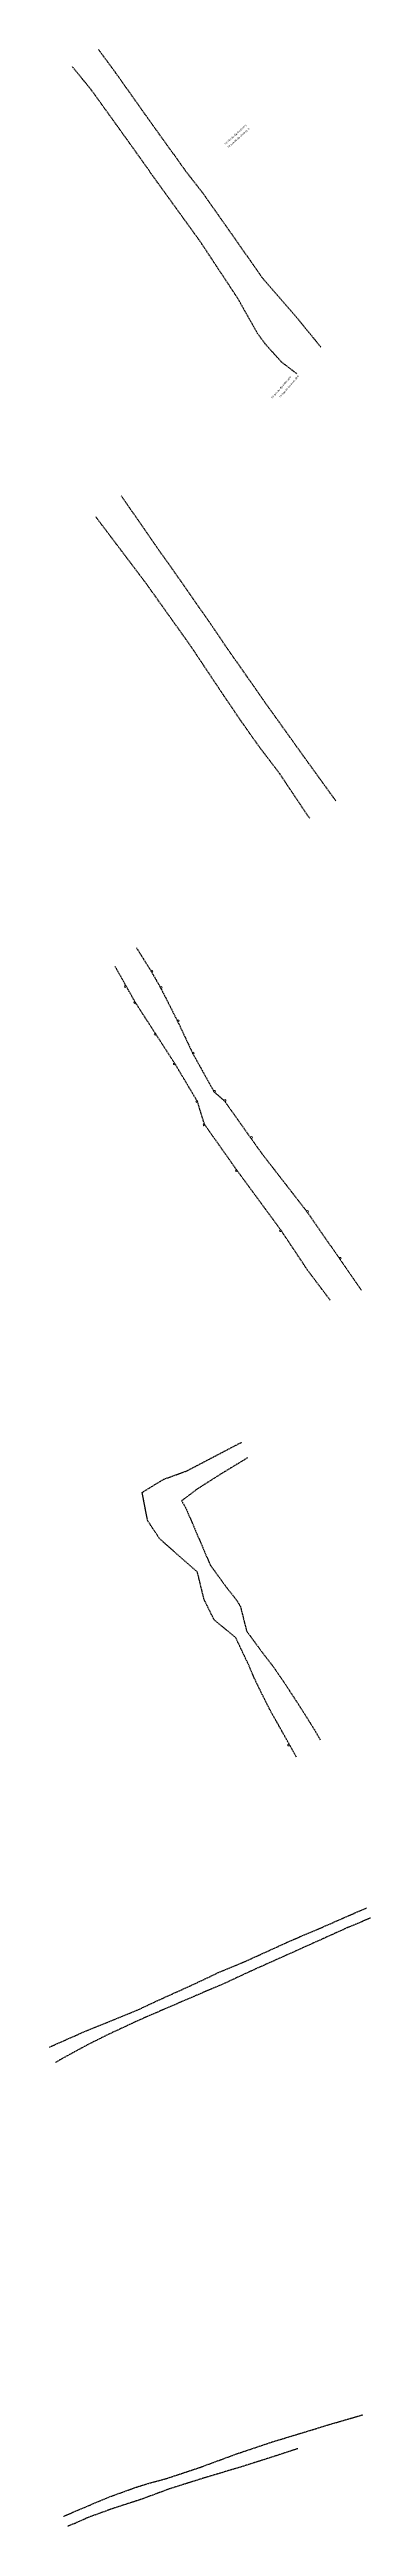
# Model space of a CAD drawing. Header units: metres. Extents: x 359656 to 360539, y 1833938 to 1841880.
# Drawn here: x 359811 to 360155, y 1834543 to 1837200 of the extents above; entities that cross this region are included whole.
import ezdxf
from ezdxf.enums import TextEntityAlignment as Align

# ---------------------------------------------------------------- set-up
doc = ezdxf.new("R2010")
doc.units = ezdxf.units.M
doc.header["$LTSCALE"] = 0.21
doc.linetypes.add('MEDIUM_DASHED', pattern=[4.5, 3, -1.5])
doc.layers.add('22', color=7, linetype='Continuous', lineweight=13)
doc.layers.add('51', color=7, linetype='Continuous', lineweight=13)

msp = doc.modelspace()

# ---------------------------------------------------------------- linework, layer by layer
at = {"layer": '22'}
for centre in [(359920.374, 1836211.2684), (359891.854, 1836194.9184), (359901.884, 1836177.5184), (359930.314, 1836193.8584), (359948.524, 1836157.9084), (359923.744, 1836143.7984), (359964.754, 1836123.4684), (359944.374, 1836111.7884), (359968.514, 1836071.3284), (359987.514, 1836082.4384), (359998.814, 1836072.4984), (359976.264, 1836046.4384), (360027.214, 1836032.8984), (360010.954, 1835997.3584), (360087.394, 1835953.5384), (360058.364, 1835932.8284), (360122.334, 1835903.2184), (360067.0961, 1835381.0401)]:
    msp.add_circle(centre, 1, dxfattribs=at)
at = {"layer": '51', "linetype": 'MEDIUM_DASHED', "lineweight": 25}
for p, q in [((359854.81, 1837157.54), (359835.13, 1837181.56)), ((360042.05, 1836884.17), (360033.82, 1836895.34)), ((360073.86, 1836914.87), (360101.61, 1836880.92)), ((360059.29, 1836864.96), (360042.01, 1836884.22)), ((360075.93, 1836852.2), (360059.2, 1836865.05)), ((359960.5, 1836562.27), (359997.03, 1836507.59)), ((360035.34, 1836452.23), (360057.49, 1836423.18)), ((360087.34, 1836378.46), (360057.41, 1836423.28)), ((360089.86, 1836375.39), (360087.3, 1836378.51)), ((359903.81, 1836236.35), (359919.78, 1836210.9)), ((359902.56, 1836177.75), (359880.92, 1836216.39)), ((359919.76, 1836210.92), (359925.77, 1836200.4)), ((359944.96, 1836112.17), (359902.47, 1836177.9)), ((359969.11, 1836071.69), (359944.97, 1836112.15)), ((359976.93, 1836046.65), (359969.18, 1836071.54)), ((360011.52, 1835997.76), (359976.83, 1836046.84)), ((360058.92, 1835933.24), (360011.51, 1835997.77)), ((360087.75, 1835889.97), (360058.94, 1835933.22)), ((360111.78, 1835858.18), (360087.75, 1835889.97)), ((359985.73, 1835689.75), (360016.9, 1835706)), ((360022.8, 1835689.09), (359994.7, 1835672.02)), ((359956.78, 1835635.29), (359982.88, 1835574.39)), ((360011.62, 1835536.01), (360015.36, 1835529.54)), ((360010.2, 1835496.39), (359986.58, 1835515.73)), ((360051.55, 1835463.85), (360064.93, 1835444.07)), ((360040.47, 1835431.6), (360030.62, 1835451.99)), ((360048.33, 1835416.25), (360040.46, 1835431.62)), ((360056.21, 1835402.55), (360048.32, 1835416.28)), ((360075.43, 1835368.1), (360056.16, 1835402.51)), ((360095, 1835397.04), (360101.01, 1835386.52)), ((360126.26, 1835195.75), (360150.66, 1835206.18)), ((360154.88, 1835195.41), (360130.34, 1835185.11)), ((359810.53, 1835057), (359844.97, 1835072.23)), ((359823.14, 1835044.09), (359816.45, 1835040.03)), ((360135.35, 1834659.17), (360146.9, 1834662.57)), ((359935.76, 1834593.99), (359971.4, 1834605.83)), ((359825.41, 1834553.49), (359852.63, 1834565.04)), ((359879.35, 1834562.2), (359849.42, 1834551.37)), ((359836.83, 1834545.65), (359829.66, 1834542.63)), ((359836.81, 1834545.64), (359849.37, 1834551.35))]:
    msp.add_line(p, q, dxfattribs=at)
for points in [[(359943.46, 1837088.03), (359915.5, 1837127.13), (359880.83, 1837176.08), (359863.08, 1837200.13)], [(359918.23, 1837069.11), (359889.9, 1837108.76), (359854.84, 1837157.51)], [(359943.6, 1837088.14), (359956.52, 1837069.76), (359974.67, 1837046.51)], [(360033.82, 1836895.34), (360012.49, 1836933.18), (359971.95, 1836994.51), (359918.07, 1837068.99)], [(359974.65, 1837046.54), (359998.01, 1837013.49), (360039.64, 1836954.06), (360073.86, 1836914.87)], [(359887.45, 1836721.3), (359894.35, 1836711.36), (359917.95, 1836677.26)], [(359960.49, 1836562.29), (359914.18, 1836627.23), (359902.13, 1836643.22), (359860.35, 1836698.51)], [(360117.81, 1836393.96), (360114.94, 1836397.85), (360083.19, 1836441.77), (360042.75, 1836498.23), (360022.54, 1836527.2), (360000.53, 1836558.55), (359985.83, 1836580.35), (359940.23, 1836645.77), (359928.39, 1836662.18), (359917.95, 1836677.26)], [(360035.35, 1836452.21), (360016.08, 1836479.57), (359997.03, 1836507.59)], [(359925.77, 1836200.4), (359929.69, 1836193.53), (359947.9, 1836157.59)], [(359947.89, 1836157.61), (359964.13, 1836123.15), (359986.96, 1836081.99), (359998.29, 1836072.03), (360037.82, 1836016.29)], [(360037.84, 1836016.26), (360086.67, 1835953.35), (360121.75, 1835902.82), (360145.23, 1835868.9)], [(359928.83, 1835602.12), (359915.83, 1835621.63), (359909.91, 1835652.01), (359932.73, 1835666.02), (359958.05, 1835675.27), (359985.73, 1835689.75)], [(359994.68, 1835672.01), (359968.89, 1835655.63), (359952.26, 1835643.04), (359956.81, 1835635.22)], [(359987, 1835515.66), (359976.37, 1835537.08), (359969.24, 1835566.49), (359928.71, 1835602.25)], [(359982.95, 1835574.26), (359999.76, 1835551.01), (360011.68, 1835535.93)], [(360015.36, 1835529.54), (360021.92, 1835503.39), (360039.39, 1835479.6), (360051.58, 1835463.81)], [(360030.63, 1835451.97), (360024.03, 1835467.3), (360010.2, 1835496.39)], [(360064.92, 1835444.08), (360079.62, 1835421.56), (360095.02, 1835397.02)], [(359963.84, 1835123.71), (359991.06, 1835136.57), (360021.95, 1835149.54), (360070.22, 1835171.48), (360110.36, 1835188.57), (360126.26, 1835195.75)], [(360130.34, 1835185.11), (360104.82, 1835173.62), (360075.37, 1835160.36)], [(360075.37, 1835160.36), (360026.78, 1835138.58), (359996.38, 1835124.41), (359968.82, 1835112.77), (359935.03, 1835098.19), (359907.28, 1835086.19)], [(359844.96, 1835072.22), (359863.56, 1835079.86), (359902.95, 1835095.8), (359928.49, 1835107.77), (359963.92, 1835123.75)], [(359907.43, 1835086.25), (359874.12, 1835070.78), (359850.94, 1835059.23), (359823.17, 1835044.1)], [(360091.01, 1834645.94), (360108.21, 1834651.26), (360135.35, 1834659.17)], [(359971.42, 1834605.83), (360011.66, 1834620.65), (360048.88, 1834633.15), (360091, 1834645.94)], [(360015.94, 1834606.48), (359975.19, 1834594.3), (359939.55, 1834583.06), (359907.84, 1834571.35), (359879.38, 1834562.21)], [(360076.8, 1834626.08), (360053.69, 1834618.49), (360015.93, 1834606.48)], [(359852.63, 1834565.03), (359874.99, 1834574.45), (359903.45, 1834584.73)], [(359903.42, 1834584.72), (359916.71, 1834588.89), (359935.72, 1834593.97)]]:
    msp.add_lwpolyline(points, dxfattribs=at)

# ---------------------------------------------------------------- texts
at = {"layer": '22', "width": 0.95}
for s, rotation, p in [('Tờ bản đồ địa chính số 5', 41.996, (360010.6659, 1837108.0772)), ('Tờ bản đồ địa chính số 6', 41.996, (360013.9409, 1837104.4297)), ('Tờ bản đồ địa chính số 5', 48.657, (360059.7863, 1836836.9944)), ('Tờ bản đồ địa chính số 6', 49.458, (360068.3256, 1836837.935))]:
    msp.add_text(s, height=2, rotation=rotation, dxfattribs=at).set_placement(p, align=Align.CENTER)

doc.saveas('drawing.dxf')
